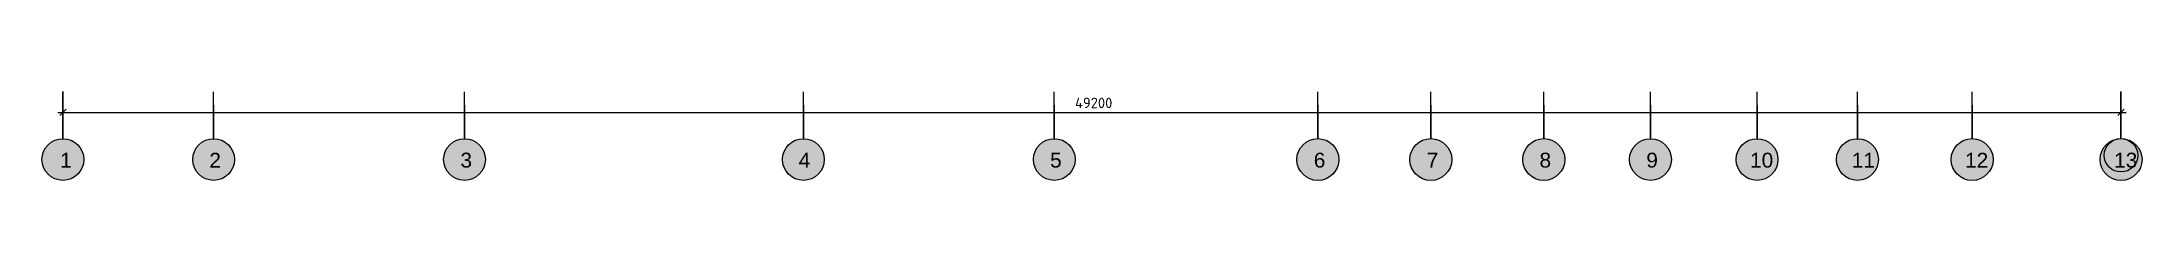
# Model space of a CAD drawing. Header units: millimetres. Extents: x -84737 to 172119, y -43083 to 59399.
# Drawn here: x 93802 to 144007, y 28726 to 30859 of the extents above; entities that cross this region are included whole.
import ezdxf

# ---------------------------------------------------------------- set-up
doc = ezdxf.new("R2010")
doc.units = ezdxf.units.MM
doc.layers.add('PDF _Геометрия', color=7, linetype='Continuous')
doc.layers.add('PDF _Текст', color=7, linetype='Continuous')
doc.layers.add('PDF _Сплошная заливка', color=7, linetype='Continuous', true_color=0xffffff)
doc.styles.add('PDF GOSTCommon', font='arial.ttf')
doc.styles.add('PDF ISOCPEUR', font='isocpeur.ttf')

msp = doc.modelspace()

# ---------------------------------------------------------------- texts
at = {"layer": 'PDF _Текст', "attachment_point": 4}
for s, insert, char_height, style in [('49200', (118499, 30586), 251.8, 'PDF ISOCPEUR'), ('1', (94235, 29211), 357, 'PDF GOSTCommon'), ('2', (97803, 29211), 357, 'PDF GOSTCommon'), ('3', (103806, 29211), 357, 'PDF GOSTCommon'), ('4', (111891, 29211), 357, 'PDF GOSTCommon'), ('5', (117903, 29211), 357, 'PDF GOSTCommon'), ('6', (124206, 29211), 357, 'PDF GOSTCommon'), ('7', (126907, 29211), 357, 'PDF GOSTCommon'), ('8', (129603, 29211), 357, 'PDF GOSTCommon'), ('9', (132156, 29211), 357, 'PDF GOSTCommon'), ('10', (134636, 29211), 356.7, 'PDF GOSTCommon'), ('11', (137066, 29211), 356.7, 'PDF GOSTCommon'), ('12', (139776, 29211), 356.7, 'PDF GOSTCommon'), ('13', (143340, 29211), 356.7, 'PDF GOSTCommon')]:
    msp.add_mtext(s, dxfattribs=dict(at, insert=insert, char_height=char_height, style=style))

# ---------------------------------------------------------------- hatches: boundary and pattern name
at = {"layer": 'PDF _Сплошная заливка', "transparency": 33554559}
for points in [[(94404, 29721), (94336, 29729), (94272, 29729), (94238, 29725), (94209, 29721), (94175, 29716), (94158, 29708), (94145, 29704), (94137, 29699), (94124, 29695), (94107, 29687), (94095, 29683), (94086, 29678), (94073, 29674), (94065, 29670), (94052, 29666), (94039, 29653), (94031, 29649), (94018, 29636), (94010, 29632), (93997, 29619), (93989, 29615), (93976, 29602), (93968, 29598), (93959, 29589), (93951, 29585), (93946, 29577), (93938, 29568), (93934, 29560), (93921, 29547), (93917, 29539), (93904, 29526), (93900, 29517), (93887, 29505), (93883, 29496), (93870, 29484), (93866, 29471), (93862, 29462), (93857, 29450), (93853, 29441), (93849, 29429), (93841, 29412), (93836, 29399), (93832, 29390), (93828, 29378), (93819, 29361), (93815, 29327), (93811, 29297), (93807, 29263), (93802, 29234), (93807, 29230), (93807, 29200), (93811, 29200), (93811, 29166), (93815, 29166), (93815, 29132), (93819, 29132), (93819, 29098), (93824, 29098), (93824, 29090), (93828, 29090), (93828, 29081), (93832, 29081), (93832, 29069), (93836, 29069), (93836, 29060), (93841, 29060), (93841, 29048), (93845, 29048), (93845, 29039), (93849, 29039), (93849, 29031), (93853, 29031), (93853, 29018), (93857, 29018), (93857, 29009), (93862, 29009), (93862, 28997), (93866, 28997), (93866, 28988), (93870, 28988), (93870, 28976), (93874, 28976), (93887, 28963), (93887, 28954), (93891, 28954), (93904, 28942), (93904, 28933), (93908, 28933), (93921, 28921), (93921, 28912), (93925, 28912), (93938, 28899), (93938, 28891), (93942, 28891), (93951, 28882), (93951, 28874), (93959, 28874), (93968, 28866), (93976, 28861), (93989, 28849), (93997, 28844), (94010, 28832), (94018, 28827), (94031, 28815), (94039, 28810), (94052, 28798), (94065, 28794), (94073, 28789), (94086, 28785), (94095, 28781), (94107, 28777), (94124, 28768), (94137, 28764), (94145, 28760), (94158, 28755), (94175, 28747), (94209, 28743), (94238, 28739), (94272, 28734), (94336, 28730), (94336, 28734), (94404, 28743), (94433, 28747), (94446, 28751), (94463, 28760), (94475, 28764), (94492, 28772), (94505, 28777), (94522, 28785), (94535, 28789), (94560, 28802), (94569, 28810), (94577, 28815), (94586, 28823), (94594, 28827), (94602, 28836), (94611, 28840), (94619, 28849), (94628, 28853), (94636, 28861), (94645, 28866), (94666, 28887), (94670, 28895), (94679, 28904), (94683, 28912), (94691, 28921), (94696, 28929), (94704, 28937), (94708, 28946), (94717, 28954), (94721, 28963), (94729, 28971), (94742, 28997), (94746, 29009), (94751, 29018), (94755, 29031), (94763, 29048), (94768, 29060), (94772, 29069), (94776, 29081), (94780, 29090), (94784, 29103), (94789, 29132), (94797, 29200), (94801, 29263), (94797, 29263), (94797, 29293), (94793, 29293), (94793, 29327), (94789, 29327), (94789, 29357), (94784, 29357), (94784, 29369), (94780, 29369), (94780, 29378), (94776, 29378), (94776, 29390), (94772, 29390), (94772, 29399), (94768, 29399), (94768, 29412), (94763, 29412), (94763, 29420), (94759, 29420), (94759, 29429), (94755, 29429), (94755, 29441), (94751, 29441), (94751, 29450), (94746, 29450), (94746, 29462), (94742, 29462), (94742, 29471), (94738, 29471), (94738, 29479), (94734, 29479), (94734, 29488), (94725, 29496), (94721, 29496), (94721, 29505), (94713, 29513), (94708, 29513), (94708, 29522), (94700, 29530), (94696, 29530), (94696, 29539), (94687, 29547), (94683, 29547), (94683, 29556), (94674, 29564), (94670, 29564), (94670, 29572), (94645, 29598), (94636, 29602), (94628, 29611), (94619, 29615), (94611, 29623), (94602, 29627), (94594, 29636), (94586, 29640), (94577, 29649), (94569, 29653), (94560, 29661), (94535, 29674), (94522, 29678), (94505, 29687), (94492, 29691), (94475, 29699), (94463, 29704), (94446, 29712), (94433, 29716)], [(94408, 29716), (94332, 29729), (94277, 29729), (94200, 29716), (94192, 29712), (94179, 29708), (94171, 29704), (94158, 29699), (94150, 29695), (94137, 29691), (94128, 29687), (94103, 29678), (94095, 29670), (94086, 29666), (94078, 29657), (94069, 29653), (94061, 29644), (94052, 29640), (94044, 29632), (94035, 29627), (94027, 29619), (94018, 29615), (94014, 29606), (94006, 29598), (94001, 29589), (93993, 29581), (93989, 29572), (93980, 29564), (93976, 29556), (93968, 29547), (93963, 29539), (93955, 29530), (93951, 29517), (93946, 29509), (93942, 29496), (93938, 29488), (93934, 29475), (93929, 29467), (93925, 29454), (93917, 29437), (93912, 29399), (93904, 29331), (93908, 29327), (93908, 29293), (93912, 29293), (93912, 29259), (93917, 29259), (93917, 29225), (93921, 29225), (93921, 29217), (93925, 29217), (93925, 29204), (93929, 29204), (93929, 29196), (93934, 29196), (93934, 29183), (93938, 29183), (93938, 29175), (93942, 29175), (93942, 29162), (93946, 29162), (93946, 29153), (93951, 29153), (93951, 29141), (93955, 29141), (93955, 29128), (93959, 29128), (93968, 29120), (93968, 29111), (93972, 29111), (93980, 29103), (93980, 29094), (93984, 29094), (93993, 29086), (93993, 29077), (93997, 29077), (94006, 29069), (94006, 29060), (94010, 29060), (94018, 29052), (94018, 29043), (94027, 29043), (94035, 29035), (94044, 29031), (94052, 29022), (94061, 29018), (94069, 29009), (94078, 29005), (94086, 28997), (94095, 28993), (94103, 28984), (94128, 28976), (94137, 28971), (94150, 28967), (94158, 28963), (94171, 28959), (94179, 28954), (94192, 28950), (94200, 28946), (94268, 28937), (94340, 28933), (94340, 28937), (94408, 28946), (94420, 28950), (94429, 28954), (94442, 28959), (94450, 28963), (94463, 28967), (94471, 28971), (94484, 28976), (94509, 28988), (94518, 28997), (94526, 29001), (94535, 29009), (94543, 29014), (94552, 29022), (94560, 29026), (94569, 29035), (94577, 29039), (94594, 29056), (94598, 29064), (94607, 29073), (94611, 29081), (94619, 29090), (94624, 29098), (94632, 29107), (94636, 29115), (94645, 29124), (94653, 29141), (94658, 29153), (94662, 29162), (94666, 29175), (94670, 29183), (94674, 29196), (94679, 29204), (94687, 29230), (94700, 29306), (94704, 29357), (94700, 29357), (94700, 29382), (94696, 29382), (94696, 29407), (94691, 29407), (94691, 29433), (94687, 29433), (94687, 29445), (94683, 29445), (94683, 29454), (94679, 29454), (94679, 29467), (94674, 29467), (94674, 29475), (94670, 29475), (94670, 29488), (94666, 29488), (94666, 29496), (94662, 29496), (94662, 29509), (94658, 29509), (94658, 29517), (94653, 29517), (94653, 29526), (94649, 29526), (94649, 29534), (94641, 29543), (94636, 29543), (94636, 29551), (94628, 29560), (94624, 29560), (94624, 29568), (94615, 29577), (94611, 29577), (94611, 29585), (94602, 29594), (94598, 29594), (94598, 29602), (94577, 29623), (94569, 29627), (94560, 29636), (94552, 29640), (94543, 29649), (94535, 29653), (94526, 29661), (94518, 29666), (94509, 29674), (94484, 29687), (94471, 29691), (94463, 29695), (94450, 29699), (94442, 29704), (94429, 29708), (94420, 29712)], [(97968, 29725), (97938, 29729), (97875, 29729), (97773, 29716), (97756, 29708), (97743, 29704), (97726, 29695), (97714, 29691), (97697, 29683), (97684, 29678), (97667, 29670), (97655, 29666), (97642, 29653), (97633, 29649), (97625, 29640), (97616, 29636), (97608, 29627), (97599, 29623), (97591, 29615), (97583, 29611), (97574, 29602), (97566, 29598), (97557, 29589), (97549, 29585), (97544, 29577), (97536, 29568), (97532, 29560), (97519, 29547), (97515, 29539), (97502, 29526), (97498, 29517), (97485, 29505), (97481, 29496), (97468, 29484), (97460, 29458), (97456, 29450), (97447, 29424), (97443, 29416), (97434, 29390), (97430, 29382), (97426, 29369), (97422, 29361), (97417, 29327), (97413, 29297), (97409, 29263), (97405, 29234), (97409, 29230), (97409, 29200), (97413, 29200), (97413, 29166), (97417, 29166), (97417, 29132), (97422, 29132), (97422, 29098), (97426, 29098), (97426, 29090), (97430, 29090), (97430, 29077), (97434, 29077), (97434, 29069), (97439, 29069), (97439, 29056), (97443, 29056), (97443, 29043), (97447, 29043), (97447, 29035), (97451, 29035), (97451, 29022), (97456, 29022), (97456, 29009), (97460, 29009), (97460, 29001), (97464, 29001), (97464, 28988), (97468, 28988), (97468, 28976), (97472, 28976), (97485, 28963), (97485, 28954), (97489, 28954), (97502, 28942), (97502, 28933), (97506, 28933), (97519, 28921), (97519, 28912), (97523, 28912), (97536, 28899), (97536, 28891), (97540, 28891), (97549, 28882), (97549, 28874), (97557, 28874), (97566, 28866), (97574, 28861), (97583, 28853), (97591, 28849), (97599, 28840), (97608, 28836), (97616, 28827), (97625, 28823), (97633, 28815), (97642, 28810), (97655, 28798), (97667, 28794), (97684, 28785), (97697, 28781), (97714, 28772), (97726, 28768), (97743, 28760), (97756, 28755), (97773, 28747), (97875, 28734), (97938, 28730), (97938, 28734), (97968, 28739), (98002, 28743), (98031, 28747), (98044, 28751), (98052, 28755), (98065, 28760), (98074, 28764), (98086, 28768), (98103, 28777), (98116, 28781), (98124, 28785), (98137, 28789), (98162, 28802), (98171, 28810), (98179, 28815), (98192, 28827), (98201, 28832), (98213, 28844), (98222, 28849), (98234, 28861), (98243, 28866), (98268, 28891), (98273, 28899), (98285, 28912), (98289, 28921), (98302, 28933), (98306, 28942), (98319, 28954), (98323, 28963), (98332, 28971), (98344, 28997), (98349, 29009), (98353, 29018), (98357, 29031), (98366, 29048), (98370, 29060), (98374, 29069), (98378, 29081), (98383, 29090), (98387, 29103), (98391, 29132), (98400, 29200), (98404, 29263), (98400, 29263), (98400, 29293), (98395, 29293), (98395, 29327), (98391, 29327), (98391, 29357), (98387, 29357), (98387, 29369), (98383, 29369), (98383, 29378), (98378, 29378), (98378, 29390), (98374, 29390), (98374, 29399), (98370, 29399), (98370, 29412), (98366, 29412), (98366, 29420), (98361, 29420), (98361, 29429), (98357, 29429), (98357, 29441), (98353, 29441), (98353, 29450), (98349, 29450), (98349, 29462), (98344, 29462), (98344, 29471), (98340, 29471), (98340, 29479), (98336, 29479), (98336, 29488), (98328, 29496), (98323, 29496), (98323, 29505), (98311, 29517), (98306, 29517), (98306, 29526), (98294, 29539), (98289, 29539), (98289, 29547), (98277, 29560), (98273, 29560), (98273, 29568), (98243, 29598), (98234, 29602), (98222, 29615), (98213, 29619), (98201, 29632), (98192, 29636), (98179, 29649), (98171, 29653), (98162, 29661), (98137, 29674), (98124, 29678), (98116, 29683), (98103, 29687), (98086, 29695), (98074, 29699), (98065, 29704), (98052, 29708), (98044, 29712), (98031, 29716), (98002, 29721)], [(98006, 29716), (97930, 29729), (97879, 29729), (97828, 29721), (97798, 29716), (97790, 29712), (97777, 29708), (97769, 29704), (97756, 29699), (97748, 29695), (97735, 29691), (97726, 29687), (97701, 29678), (97688, 29666), (97680, 29661), (97667, 29649), (97659, 29644), (97646, 29632), (97638, 29627), (97629, 29619), (97621, 29615), (97616, 29606), (97608, 29598), (97604, 29589), (97595, 29581), (97591, 29572), (97583, 29564), (97578, 29556), (97570, 29547), (97566, 29539), (97557, 29530), (97553, 29517), (97536, 29484), (97532, 29471), (97515, 29437), (97511, 29399), (97502, 29331), (97506, 29327), (97506, 29293), (97511, 29293), (97511, 29259), (97515, 29259), (97515, 29225), (97519, 29225), (97519, 29217), (97523, 29217), (97523, 29208), (97528, 29208), (97528, 29200), (97532, 29200), (97532, 29187), (97536, 29187), (97536, 29179), (97540, 29179), (97540, 29170), (97544, 29170), (97544, 29158), (97549, 29158), (97549, 29149), (97553, 29149), (97553, 29141), (97557, 29141), (97557, 29128), (97561, 29128), (97570, 29120), (97570, 29111), (97574, 29111), (97583, 29103), (97583, 29094), (97587, 29094), (97595, 29086), (97595, 29077), (97599, 29077), (97608, 29069), (97608, 29060), (97612, 29060), (97621, 29052), (97621, 29043), (97629, 29043), (97638, 29035), (97646, 29031), (97659, 29018), (97667, 29014), (97680, 29001), (97688, 28997), (97701, 28984), (97726, 28976), (97735, 28971), (97748, 28967), (97756, 28963), (97769, 28959), (97777, 28954), (97790, 28950), (97798, 28946), (97837, 28942), (97870, 28937), (97938, 28933), (97938, 28937), (98006, 28946), (98031, 28954), (98040, 28959), (98052, 28963), (98061, 28967), (98074, 28971), (98082, 28976), (98095, 28980), (98112, 28988), (98120, 28997), (98129, 29001), (98141, 29014), (98150, 29018), (98162, 29031), (98171, 29035), (98192, 29056), (98196, 29064), (98205, 29073), (98209, 29081), (98218, 29090), (98222, 29098), (98230, 29107), (98234, 29115), (98243, 29124), (98260, 29158), (98264, 29170), (98273, 29187), (98277, 29200), (98285, 29217), (98289, 29230), (98298, 29297), (98302, 29365), (98298, 29365), (98298, 29399), (98294, 29399), (98294, 29433), (98289, 29433), (98289, 29445), (98285, 29445), (98285, 29454), (98281, 29454), (98281, 29462), (98277, 29462), (98277, 29471), (98273, 29471), (98273, 29479), (98268, 29479), (98268, 29492), (98264, 29492), (98264, 29500), (98260, 29500), (98260, 29509), (98256, 29509), (98256, 29517), (98251, 29517), (98251, 29526), (98247, 29526), (98247, 29534), (98239, 29543), (98234, 29543), (98234, 29551), (98226, 29560), (98222, 29560), (98222, 29568), (98213, 29577), (98209, 29577), (98209, 29585), (98201, 29594), (98196, 29594), (98196, 29602), (98171, 29627), (98162, 29632), (98150, 29644), (98141, 29649), (98129, 29661), (98120, 29666), (98112, 29674), (98095, 29683), (98082, 29687), (98074, 29691), (98061, 29695), (98052, 29699), (98040, 29704), (98031, 29708)], [(104004, 29721), (103936, 29729), (103873, 29729), (103839, 29725), (103809, 29721), (103776, 29716), (103759, 29708), (103746, 29704), (103737, 29699), (103725, 29695), (103708, 29687), (103695, 29683), (103687, 29678), (103674, 29674), (103665, 29670), (103653, 29666), (103640, 29653), (103632, 29649), (103619, 29636), (103610, 29632), (103598, 29619), (103589, 29615), (103577, 29602), (103568, 29598), (103560, 29589), (103551, 29585), (103547, 29577), (103538, 29568), (103534, 29560), (103522, 29547), (103517, 29539), (103505, 29526), (103500, 29517), (103488, 29505), (103483, 29496), (103471, 29484), (103466, 29471), (103462, 29462), (103458, 29450), (103454, 29441), (103450, 29429), (103441, 29412), (103437, 29399), (103433, 29390), (103428, 29378), (103420, 29361), (103416, 29327), (103411, 29297), (103407, 29263), (103403, 29234), (103407, 29230), (103407, 29200), (103411, 29200), (103411, 29166), (103416, 29166), (103416, 29132), (103420, 29132), (103420, 29098), (103424, 29098), (103424, 29090), (103428, 29090), (103428, 29081), (103433, 29081), (103433, 29069), (103437, 29069), (103437, 29060), (103441, 29060), (103441, 29048), (103445, 29048), (103445, 29039), (103450, 29039), (103450, 29031), (103454, 29031), (103454, 29018), (103458, 29018), (103458, 29009), (103462, 29009), (103462, 28997), (103466, 28997), (103466, 28988), (103471, 28988), (103471, 28976), (103475, 28976), (103488, 28963), (103488, 28954), (103492, 28954), (103505, 28942), (103505, 28933), (103509, 28933), (103522, 28921), (103522, 28912), (103526, 28912), (103538, 28899), (103538, 28891), (103543, 28891), (103551, 28882), (103551, 28874), (103560, 28874), (103568, 28866), (103577, 28861), (103589, 28849), (103598, 28844), (103610, 28832), (103619, 28827), (103632, 28815), (103640, 28810), (103653, 28798), (103665, 28794), (103674, 28789), (103687, 28785), (103695, 28781), (103708, 28777), (103725, 28768), (103737, 28764), (103746, 28760), (103759, 28755), (103776, 28747), (103809, 28743), (103839, 28739), (103873, 28734), (103936, 28730), (103936, 28734), (104004, 28743), (104034, 28747), (104046, 28751), (104063, 28760), (104076, 28764), (104093, 28772), (104106, 28777), (104123, 28785), (104135, 28789), (104161, 28802), (104169, 28810), (104178, 28815), (104186, 28823), (104195, 28827), (104203, 28836), (104212, 28840), (104220, 28849), (104228, 28853), (104237, 28861), (104245, 28866), (104267, 28887), (104271, 28895), (104279, 28904), (104283, 28912), (104292, 28921), (104296, 28929), (104305, 28937), (104309, 28946), (104317, 28954), (104322, 28963), (104330, 28971), (104343, 28997), (104347, 29009), (104351, 29018), (104355, 29031), (104364, 29048), (104368, 29060), (104372, 29069), (104377, 29081), (104381, 29090), (104385, 29103), (104389, 29132), (104398, 29200), (104402, 29263), (104398, 29263), (104398, 29293), (104394, 29293), (104394, 29327), (104389, 29327), (104389, 29357), (104385, 29357), (104385, 29369), (104381, 29369), (104381, 29378), (104377, 29378), (104377, 29390), (104372, 29390), (104372, 29399), (104368, 29399), (104368, 29412), (104364, 29412), (104364, 29420), (104360, 29420), (104360, 29429), (104355, 29429), (104355, 29441), (104351, 29441), (104351, 29450), (104347, 29450), (104347, 29462), (104343, 29462), (104343, 29471), (104339, 29471), (104339, 29479), (104334, 29479), (104334, 29488), (104326, 29496), (104322, 29496), (104322, 29505), (104313, 29513), (104309, 29513), (104309, 29522), (104300, 29530), (104296, 29530), (104296, 29539), (104288, 29547), (104283, 29547), (104283, 29556), (104275, 29564), (104271, 29564), (104271, 29572), (104245, 29598), (104237, 29602), (104228, 29611), (104220, 29615), (104212, 29623), (104203, 29627), (104195, 29636), (104186, 29640), (104178, 29649), (104169, 29653), (104161, 29661), (104135, 29674), (104123, 29678), (104106, 29687), (104093, 29691), (104076, 29699), (104063, 29704), (104046, 29712), (104034, 29716)], [(112068, 29725), (112038, 29729), (111975, 29729), (111873, 29716), (111856, 29708), (111844, 29704), (111827, 29695), (111814, 29691), (111797, 29683), (111784, 29678), (111768, 29670), (111755, 29666), (111742, 29653), (111734, 29649), (111725, 29640), (111717, 29636), (111708, 29627), (111700, 29623), (111691, 29615), (111683, 29611), (111674, 29602), (111666, 29598), (111657, 29589), (111649, 29585), (111645, 29577), (111636, 29568), (111632, 29560), (111619, 29547), (111615, 29539), (111602, 29526), (111598, 29517), (111585, 29505), (111581, 29496), (111569, 29484), (111560, 29458), (111556, 29450), (111547, 29424), (111543, 29416), (111535, 29390), (111530, 29382), (111526, 29369), (111522, 29361), (111518, 29327), (111514, 29297), (111509, 29263), (111505, 29234), (111509, 29230), (111509, 29200), (111514, 29200), (111514, 29166), (111518, 29166), (111518, 29132), (111522, 29132), (111522, 29098), (111526, 29098), (111526, 29090), (111530, 29090), (111530, 29077), (111535, 29077), (111535, 29069), (111539, 29069), (111539, 29056), (111543, 29056), (111543, 29043), (111547, 29043), (111547, 29035), (111552, 29035), (111552, 29022), (111556, 29022), (111556, 29009), (111560, 29009), (111560, 29001), (111564, 29001), (111564, 28988), (111569, 28988), (111569, 28976), (111573, 28976), (111585, 28963), (111585, 28954), (111590, 28954), (111602, 28942), (111602, 28933), (111607, 28933), (111619, 28921), (111619, 28912), (111624, 28912), (111636, 28899), (111636, 28891), (111641, 28891), (111649, 28882), (111649, 28874), (111657, 28874), (111666, 28866), (111674, 28861), (111683, 28853), (111691, 28849), (111700, 28840), (111708, 28836), (111717, 28827), (111725, 28823), (111734, 28815), (111742, 28810), (111755, 28798), (111768, 28794), (111784, 28785), (111797, 28781), (111814, 28772), (111827, 28768), (111844, 28760), (111856, 28755), (111873, 28747), (111975, 28734), (112038, 28730), (112038, 28734), (112068, 28739), (112102, 28743), (112132, 28747), (112144, 28751), (112153, 28755), (112165, 28760), (112174, 28764), (112187, 28768), (112204, 28777), (112216, 28781), (112225, 28785), (112237, 28789), (112263, 28802), (112271, 28810), (112280, 28815), (112292, 28827), (112301, 28832), (112314, 28844), (112322, 28849), (112335, 28861), (112343, 28866), (112369, 28891), (112373, 28899), (112386, 28912), (112390, 28921), (112402, 28933), (112407, 28942), (112419, 28954), (112424, 28963), (112432, 28971), (112445, 28997), (112449, 29009), (112453, 29018), (112458, 29031), (112466, 29048), (112470, 29060), (112474, 29069), (112479, 29081), (112483, 29090), (112487, 29103), (112491, 29132), (112500, 29200), (112504, 29263), (112500, 29263), (112500, 29293), (112496, 29293), (112496, 29327), (112491, 29327), (112491, 29357), (112487, 29357), (112487, 29369), (112483, 29369), (112483, 29378), (112479, 29378), (112479, 29390), (112474, 29390), (112474, 29399), (112470, 29399), (112470, 29412), (112466, 29412), (112466, 29420), (112462, 29420), (112462, 29429), (112458, 29429), (112458, 29441), (112453, 29441), (112453, 29450), (112449, 29450), (112449, 29462), (112445, 29462), (112445, 29471), (112441, 29471), (112441, 29479), (112436, 29479), (112436, 29488), (112428, 29496), (112424, 29496), (112424, 29505), (112411, 29517), (112407, 29517), (112407, 29526), (112394, 29539), (112390, 29539), (112390, 29547), (112377, 29560), (112373, 29560), (112373, 29568), (112343, 29598), (112335, 29602), (112322, 29615), (112314, 29619), (112301, 29632), (112292, 29636), (112280, 29649), (112271, 29653), (112263, 29661), (112237, 29674), (112225, 29678), (112216, 29683), (112204, 29687), (112187, 29695), (112174, 29699), (112165, 29704), (112153, 29708), (112144, 29712), (112132, 29716), (112102, 29721)], [(112106, 29716), (112030, 29729), (111979, 29729), (111928, 29721), (111899, 29716), (111890, 29712), (111878, 29708), (111869, 29704), (111856, 29699), (111848, 29695), (111835, 29691), (111827, 29687), (111801, 29678), (111789, 29666), (111780, 29661), (111768, 29649), (111759, 29644), (111746, 29632), (111738, 29627), (111729, 29619), (111721, 29615), (111717, 29606), (111708, 29598), (111704, 29589), (111696, 29581), (111691, 29572), (111683, 29564), (111679, 29556), (111670, 29547), (111666, 29539), (111657, 29530), (111653, 29517), (111636, 29484), (111632, 29471), (111615, 29437), (111611, 29399), (111602, 29331), (111607, 29327), (111607, 29293), (111611, 29293), (111611, 29259), (111615, 29259), (111615, 29225), (111619, 29225), (111619, 29217), (111624, 29217), (111624, 29208), (111628, 29208), (111628, 29200), (111632, 29200), (111632, 29187), (111636, 29187), (111636, 29179), (111641, 29179), (111641, 29170), (111645, 29170), (111645, 29158), (111649, 29158), (111649, 29149), (111653, 29149), (111653, 29141), (111657, 29141), (111657, 29128), (111662, 29128), (111670, 29120), (111670, 29111), (111674, 29111), (111683, 29103), (111683, 29094), (111687, 29094), (111696, 29086), (111696, 29077), (111700, 29077), (111708, 29069), (111708, 29060), (111712, 29060), (111721, 29052), (111721, 29043), (111729, 29043), (111738, 29035), (111746, 29031), (111759, 29018), (111768, 29014), (111780, 29001), (111789, 28997), (111801, 28984), (111827, 28976), (111835, 28971), (111848, 28967), (111856, 28963), (111869, 28959), (111878, 28954), (111890, 28950), (111899, 28946), (111937, 28942), (111971, 28937), (112038, 28933), (112038, 28937), (112106, 28946), (112132, 28954), (112140, 28959), (112153, 28963), (112161, 28967), (112174, 28971), (112182, 28976), (112195, 28980), (112212, 28988), (112220, 28997), (112229, 29001), (112237, 29009), (112246, 29014), (112254, 29022), (112263, 29026), (112271, 29035), (112280, 29039), (112297, 29056), (112301, 29064), (112309, 29073), (112314, 29081), (112322, 29090), (112326, 29098), (112335, 29107), (112339, 29115), (112347, 29124), (112356, 29141), (112360, 29153), (112364, 29162), (112369, 29175), (112373, 29183), (112377, 29196), (112381, 29204), (112390, 29230), (112398, 29297), (112402, 29365), (112398, 29365), (112398, 29399), (112394, 29399), (112394, 29433), (112390, 29433), (112390, 29445), (112386, 29445), (112386, 29454), (112381, 29454), (112381, 29467), (112377, 29467), (112377, 29475), (112373, 29475), (112373, 29488), (112369, 29488), (112369, 29496), (112364, 29496), (112364, 29509), (112360, 29509), (112360, 29517), (112356, 29517), (112356, 29526), (112352, 29526), (112352, 29534), (112343, 29543), (112339, 29543), (112339, 29551), (112331, 29560), (112326, 29560), (112326, 29568), (112318, 29577), (112314, 29577), (112314, 29585), (112305, 29594), (112301, 29594), (112301, 29602), (112280, 29623), (112271, 29627), (112263, 29636), (112254, 29640), (112246, 29649), (112237, 29653), (112229, 29661), (112220, 29666), (112212, 29674), (112195, 29683), (112182, 29687), (112174, 29691), (112161, 29695), (112153, 29699), (112140, 29704), (112132, 29708)], [(118104, 29721), (118037, 29729), (117973, 29729), (117939, 29725), (117910, 29721), (117876, 29716), (117859, 29708), (117846, 29704), (117838, 29699), (117825, 29695), (117808, 29687), (117795, 29683), (117787, 29678), (117774, 29674), (117766, 29670), (117753, 29666), (117740, 29653), (117732, 29649), (117719, 29636), (117711, 29632), (117698, 29619), (117690, 29615), (117677, 29602), (117668, 29598), (117660, 29589), (117651, 29585), (117647, 29577), (117639, 29568), (117635, 29560), (117622, 29547), (117618, 29539), (117605, 29526), (117601, 29517), (117588, 29505), (117584, 29496), (117571, 29484), (117567, 29471), (117563, 29462), (117558, 29450), (117554, 29441), (117550, 29429), (117541, 29412), (117537, 29399), (117533, 29390), (117529, 29378), (117520, 29361), (117516, 29327), (117512, 29297), (117508, 29263), (117503, 29234), (117508, 29230), (117508, 29200), (117512, 29200), (117512, 29166), (117516, 29166), (117516, 29132), (117520, 29132), (117520, 29098), (117524, 29098), (117524, 29090), (117529, 29090), (117529, 29081), (117533, 29081), (117533, 29069), (117537, 29069), (117537, 29060), (117541, 29060), (117541, 29048), (117546, 29048), (117546, 29039), (117550, 29039), (117550, 29031), (117554, 29031), (117554, 29018), (117558, 29018), (117558, 29009), (117563, 29009), (117563, 28997), (117567, 28997), (117567, 28988), (117571, 28988), (117571, 28976), (117575, 28976), (117588, 28963), (117588, 28954), (117592, 28954), (117605, 28942), (117605, 28933), (117609, 28933), (117622, 28921), (117622, 28912), (117626, 28912), (117639, 28899), (117639, 28891), (117643, 28891), (117651, 28882), (117651, 28874), (117660, 28874), (117668, 28866), (117677, 28861), (117690, 28849), (117698, 28844), (117711, 28832), (117719, 28827), (117732, 28815), (117740, 28810), (117753, 28798), (117766, 28794), (117774, 28789), (117787, 28785), (117795, 28781), (117808, 28777), (117825, 28768), (117838, 28764), (117846, 28760), (117859, 28755), (117876, 28747), (117910, 28743), (117939, 28739), (117973, 28734), (118037, 28730), (118037, 28734), (118104, 28743), (118134, 28747), (118147, 28751), (118164, 28760), (118176, 28764), (118193, 28772), (118206, 28777), (118223, 28785), (118236, 28789), (118261, 28802), (118269, 28810), (118278, 28815), (118286, 28823), (118295, 28827), (118303, 28836), (118312, 28840), (118320, 28849), (118329, 28853), (118337, 28861), (118346, 28866), (118367, 28887), (118371, 28895), (118380, 28904), (118384, 28912), (118392, 28921), (118396, 28929), (118405, 28937), (118409, 28946), (118418, 28954), (118422, 28963), (118430, 28971), (118443, 28997), (118447, 29009), (118452, 29018), (118456, 29031), (118464, 29048), (118468, 29060), (118473, 29069), (118477, 29081), (118481, 29090), (118485, 29103), (118490, 29132), (118498, 29200), (118502, 29263), (118498, 29263), (118498, 29293), (118494, 29293), (118494, 29327), (118490, 29327), (118490, 29357), (118485, 29357), (118485, 29369), (118481, 29369), (118481, 29378), (118477, 29378), (118477, 29390), (118473, 29390), (118473, 29399), (118468, 29399), (118468, 29412), (118464, 29412), (118464, 29420), (118460, 29420), (118460, 29429), (118456, 29429), (118456, 29441), (118452, 29441), (118452, 29450), (118447, 29450), (118447, 29462), (118443, 29462), (118443, 29471), (118439, 29471), (118439, 29479), (118435, 29479), (118435, 29488), (118426, 29496), (118422, 29496), (118422, 29505), (118413, 29513), (118409, 29513), (118409, 29522), (118401, 29530), (118396, 29530), (118396, 29539), (118388, 29547), (118384, 29547), (118384, 29556), (118375, 29564), (118371, 29564), (118371, 29572), (118346, 29598), (118337, 29602), (118329, 29611), (118320, 29615), (118312, 29623), (118303, 29627), (118295, 29636), (118286, 29640), (118278, 29649), (118269, 29653), (118261, 29661), (118236, 29674), (118223, 29678), (118206, 29687), (118193, 29691), (118176, 29699), (118164, 29704), (118147, 29712), (118134, 29716)], [(118109, 29716), (118032, 29729), (117977, 29729), (117901, 29716), (117893, 29712), (117880, 29708), (117872, 29704), (117859, 29699), (117850, 29695), (117838, 29691), (117829, 29687), (117804, 29678), (117795, 29670), (117787, 29666), (117778, 29657), (117770, 29653), (117762, 29644), (117753, 29640), (117745, 29632), (117736, 29627), (117728, 29619), (117719, 29615), (117715, 29606), (117706, 29598), (117702, 29589), (117694, 29581), (117690, 29572), (117681, 29564), (117677, 29556), (117668, 29547), (117664, 29539), (117656, 29530), (117651, 29517), (117647, 29509), (117643, 29496), (117639, 29488), (117635, 29475), (117630, 29467), (117626, 29454), (117618, 29437), (117613, 29399), (117605, 29331), (117609, 29327), (117609, 29293), (117613, 29293), (117613, 29259), (117618, 29259), (117618, 29225), (117622, 29225), (117622, 29217), (117626, 29217), (117626, 29204), (117630, 29204), (117630, 29196), (117635, 29196), (117635, 29183), (117639, 29183), (117639, 29175), (117643, 29175), (117643, 29162), (117647, 29162), (117647, 29153), (117651, 29153), (117651, 29141), (117656, 29141), (117656, 29128), (117660, 29128), (117668, 29120), (117668, 29111), (117673, 29111), (117681, 29103), (117681, 29094), (117685, 29094), (117694, 29086), (117694, 29077), (117698, 29077), (117706, 29069), (117706, 29060), (117711, 29060), (117719, 29052), (117719, 29043), (117728, 29043), (117736, 29035), (117745, 29031), (117753, 29022), (117762, 29018), (117770, 29009), (117778, 29005), (117787, 28997), (117795, 28993), (117804, 28984), (117829, 28976), (117838, 28971), (117850, 28967), (117859, 28963), (117872, 28959), (117880, 28954), (117893, 28950), (117901, 28946), (117969, 28937), (118041, 28933), (118041, 28937), (118109, 28946), (118121, 28950), (118130, 28954), (118142, 28959), (118151, 28963), (118164, 28967), (118172, 28971), (118185, 28976), (118210, 28988), (118219, 28997), (118227, 29001), (118236, 29009), (118244, 29014), (118253, 29022), (118261, 29026), (118269, 29035), (118278, 29039), (118295, 29056), (118299, 29064), (118308, 29073), (118312, 29081), (118320, 29090), (118325, 29098), (118333, 29107), (118337, 29115), (118346, 29124), (118354, 29141), (118358, 29153), (118363, 29162), (118367, 29175), (118371, 29183), (118375, 29196), (118380, 29204), (118388, 29230), (118401, 29306), (118405, 29357), (118401, 29357), (118401, 29382), (118396, 29382), (118396, 29407), (118392, 29407), (118392, 29433), (118388, 29433), (118388, 29445), (118384, 29445), (118384, 29454), (118380, 29454), (118380, 29467), (118375, 29467), (118375, 29475), (118371, 29475), (118371, 29488), (118367, 29488), (118367, 29496), (118363, 29496), (118363, 29509), (118358, 29509), (118358, 29517), (118354, 29517), (118354, 29526), (118350, 29526), (118350, 29534), (118341, 29543), (118337, 29543), (118337, 29551), (118329, 29560), (118325, 29560), (118325, 29568), (118316, 29577), (118312, 29577), (118312, 29585), (118303, 29594), (118299, 29594), (118299, 29602), (118278, 29623), (118269, 29627), (118261, 29636), (118253, 29640), (118244, 29649), (118236, 29653), (118227, 29661), (118219, 29666), (118210, 29674), (118185, 29687), (118172, 29691), (118164, 29695), (118151, 29699), (118142, 29704), (118130, 29708), (118121, 29712)], [(124369, 29725), (124340, 29729), (124276, 29729), (124175, 29716), (124158, 29708), (124145, 29704), (124137, 29699), (124124, 29695), (124107, 29687), (124094, 29683), (124086, 29678), (124073, 29674), (124065, 29670), (124052, 29666), (124039, 29653), (124031, 29649), (124018, 29636), (124010, 29632), (123997, 29619), (123988, 29615), (123976, 29602), (123967, 29598), (123959, 29589), (123950, 29585), (123946, 29577), (123938, 29568), (123933, 29560), (123921, 29547), (123916, 29539), (123904, 29526), (123899, 29517), (123887, 29505), (123883, 29496), (123870, 29484), (123866, 29471), (123861, 29462), (123857, 29450), (123853, 29441), (123849, 29429), (123840, 29412), (123836, 29399), (123832, 29390), (123827, 29378), (123819, 29361), (123815, 29327), (123811, 29297), (123806, 29263), (123802, 29234), (123806, 29230), (123806, 29200), (123811, 29200), (123811, 29166), (123815, 29166), (123815, 29132), (123819, 29132), (123819, 29098), (123823, 29098), (123823, 29090), (123827, 29090), (123827, 29081), (123832, 29081), (123832, 29069), (123836, 29069), (123836, 29060), (123840, 29060), (123840, 29048), (123844, 29048), (123844, 29039), (123849, 29039), (123849, 29031), (123853, 29031), (123853, 29018), (123857, 29018), (123857, 29009), (123861, 29009), (123861, 28997), (123866, 28997), (123866, 28988), (123870, 28988), (123870, 28976), (123874, 28976), (123887, 28963), (123887, 28954), (123891, 28954), (123904, 28942), (123904, 28933), (123908, 28933), (123921, 28921), (123921, 28912), (123925, 28912), (123938, 28899), (123938, 28891), (123942, 28891), (123950, 28882), (123950, 28874), (123959, 28874), (123967, 28866), (123976, 28861), (123988, 28849), (123997, 28844), (124010, 28832), (124018, 28827), (124031, 28815), (124039, 28810), (124052, 28798), (124065, 28794), (124073, 28789), (124086, 28785), (124094, 28781), (124107, 28777), (124124, 28768), (124137, 28764), (124145, 28760), (124158, 28755), (124175, 28747), (124276, 28734), (124340, 28730), (124340, 28734), (124369, 28739), (124403, 28743), (124433, 28747), (124446, 28751), (124454, 28755), (124467, 28760), (124475, 28764), (124488, 28768), (124505, 28777), (124517, 28781), (124526, 28785), (124539, 28789), (124564, 28802), (124573, 28810), (124581, 28815), (124594, 28827), (124602, 28832), (124615, 28844), (124623, 28849), (124636, 28861), (124644, 28866), (124670, 28891), (124674, 28899), (124687, 28912), (124691, 28921), (124704, 28933), (124708, 28942), (124721, 28954), (124725, 28963), (124733, 28971), (124746, 28997), (124750, 29009), (124755, 29018), (124759, 29031), (124767, 29048), (124771, 29060), (124776, 29069), (124780, 29081), (124784, 29090), (124788, 29103), (124793, 29132), (124801, 29200), (124805, 29263), (124801, 29263), (124801, 29293), (124797, 29293), (124797, 29327), (124793, 29327), (124793, 29357), (124788, 29357), (124788, 29369), (124784, 29369), (124784, 29378), (124780, 29378), (124780, 29390), (124776, 29390), (124776, 29399), (124771, 29399), (124771, 29412), (124767, 29412), (124767, 29420), (124763, 29420), (124763, 29429), (124759, 29429), (124759, 29441), (124755, 29441), (124755, 29450), (124750, 29450), (124750, 29462), (124746, 29462), (124746, 29471), (124742, 29471), (124742, 29479), (124738, 29479), (124738, 29488), (124729, 29496), (124725, 29496), (124725, 29505), (124712, 29517), (124708, 29517), (124708, 29526), (124695, 29539), (124691, 29539), (124691, 29547), (124678, 29560), (124674, 29560), (124674, 29568), (124644, 29598), (124636, 29602), (124623, 29615), (124615, 29619), (124602, 29632), (124594, 29636), (124581, 29649), (124573, 29653), (124564, 29661), (124539, 29674), (124526, 29678), (124517, 29683), (124505, 29687), (124488, 29695), (124475, 29699), (124467, 29704), (124454, 29708), (124446, 29712), (124433, 29716), (124403, 29721)], [(124407, 29716), (124331, 29729), (124280, 29729), (124230, 29721), (124200, 29716), (124192, 29712), (124179, 29708), (124170, 29704), (124158, 29699), (124149, 29695), (124137, 29691), (124128, 29687), (124103, 29678), (124090, 29666), (124081, 29661), (124069, 29649), (124060, 29644), (124048, 29632), (124039, 29627), (124031, 29619), (124022, 29615), (124018, 29606), (124010, 29598), (124005, 29589), (123997, 29581), (123993, 29572), (123984, 29564), (123980, 29556), (123971, 29547), (123967, 29539), (123959, 29530), (123954, 29517), (123938, 29484), (123933, 29471), (123916, 29437), (123912, 29399), (123904, 29331), (123908, 29327), (123908, 29293), (123912, 29293), (123912, 29259), (123916, 29259), (123916, 29225), (123921, 29225), (123921, 29217), (123925, 29217), (123925, 29208), (123929, 29208), (123929, 29200), (123933, 29200), (123933, 29187), (123938, 29187), (123938, 29179), (123942, 29179), (123942, 29170), (123946, 29170), (123946, 29158), (123950, 29158), (123950, 29149), (123954, 29149), (123954, 29141), (123959, 29141), (123959, 29128), (123963, 29128), (123971, 29120), (123971, 29111), (123976, 29111), (123984, 29103), (123984, 29094), (123988, 29094), (123997, 29086), (123997, 29077), (124001, 29077), (124010, 29069), (124010, 29060), (124014, 29060), (124022, 29052), (124022, 29043), (124031, 29043), (124039, 29035), (124048, 29031), (124060, 29018), (124069, 29014), (124081, 29001), (124090, 28997), (124103, 28984), (124128, 28976), (124137, 28971), (124149, 28967), (124158, 28963), (124170, 28959), (124179, 28954), (124192, 28950), (124200, 28946), (124238, 28942), (124272, 28937), (124340, 28933), (124340, 28937), (124407, 28946), (124433, 28954), (124441, 28959), (124454, 28963), (124462, 28967), (124475, 28971), (124484, 28976), (124496, 28980), (124513, 28988), (124522, 28997), (124530, 29001), (124543, 29014), (124551, 29018), (124564, 29031), (124573, 29035), (124594, 29056), (124598, 29064), (124606, 29073), (124611, 29081), (124619, 29090), (124623, 29098), (124632, 29107), (124636, 29115), (124644, 29124), (124661, 29158), (124666, 29170), (124674, 29187), (124678, 29200), (124687, 29217), (124691, 29230), (124700, 29297), (124704, 29365), (124700, 29365), (124700, 29399), (124695, 29399), (124695, 29433), (124691, 29433), (124691, 29445), (124687, 29445), (124687, 29454), (124683, 29454), (124683, 29462), (124678, 29462), (124678, 29471), (124674, 29471), (124674, 29479), (124670, 29479), (124670, 29492), (124666, 29492), (124666, 29500), (124661, 29500), (124661, 29509), (124657, 29509), (124657, 29517), (124653, 29517), (124653, 29526), (124649, 29526), (124649, 29534), (124640, 29543), (124636, 29543), (124636, 29551), (124628, 29560), (124623, 29560), (124623, 29568), (124615, 29577), (124611, 29577), (124611, 29585), (124602, 29594), (124598, 29594), (124598, 29602), (124573, 29627), (124564, 29632), (124551, 29644), (124543, 29649), (124530, 29661), (124522, 29666), (124513, 29674), (124496, 29683), (124484, 29687), (124475, 29691), (124462, 29695), (124454, 29699), (124441, 29704), (124433, 29708)], [(127104, 29721), (127036, 29729), (126973, 29729), (126939, 29725), (126909, 29721), (126875, 29716), (126858, 29708), (126846, 29704), (126837, 29699), (126824, 29695), (126808, 29687), (126795, 29683), (126786, 29678), (126774, 29674), (126765, 29670), (126753, 29666), (126740, 29653), (126731, 29649), (126719, 29636), (126710, 29632), (126698, 29619), (126689, 29615), (126676, 29602), (126668, 29598), (126659, 29589), (126651, 29585), (126647, 29577), (126638, 29568), (126634, 29560), (126621, 29547), (126617, 29539), (126604, 29526), (126600, 29517), (126587, 29505), (126583, 29496), (126571, 29484), (126566, 29471), (126562, 29462), (126558, 29450), (126554, 29441), (126549, 29429), (126541, 29412), (126537, 29399), (126532, 29390), (126528, 29378), (126520, 29361), (126515, 29327), (126511, 29297), (126507, 29263), (126503, 29234), (126507, 29230), (126507, 29200), (126511, 29200), (126511, 29166), (126515, 29166), (126515, 29132), (126520, 29132), (126520, 29098), (126524, 29098), (126524, 29090), (126528, 29090), (126528, 29081), (126532, 29081), (126532, 29069), (126537, 29069), (126537, 29060), (126541, 29060), (126541, 29048), (126545, 29048), (126545, 29039), (126549, 29039), (126549, 29031), (126554, 29031), (126554, 29018), (126558, 29018), (126558, 29009), (126562, 29009), (126562, 28997), (126566, 28997), (126566, 28988), (126571, 28988), (126571, 28976), (126575, 28976), (126587, 28963), (126587, 28954), (126592, 28954), (126604, 28942), (126604, 28933), (126609, 28933), (126621, 28921), (126621, 28912), (126626, 28912), (126638, 28899), (126638, 28891), (126642, 28891), (126651, 28882), (126651, 28874), (126659, 28874), (126668, 28866), (126676, 28861), (126689, 28849), (126698, 28844), (126710, 28832), (126719, 28827), (126731, 28815), (126740, 28810), (126753, 28798), (126765, 28794), (126774, 28789), (126786, 28785), (126795, 28781), (126808, 28777), (126824, 28768), (126837, 28764), (126846, 28760), (126858, 28755), (126875, 28747), (126909, 28743), (126939, 28739), (126973, 28734), (127036, 28730), (127036, 28734), (127104, 28743), (127134, 28747), (127146, 28751), (127163, 28760), (127176, 28764), (127193, 28772), (127205, 28777), (127222, 28785), (127235, 28789), (127261, 28802), (127269, 28810), (127277, 28815), (127286, 28823), (127294, 28827), (127303, 28836), (127311, 28840), (127320, 28849), (127328, 28853), (127337, 28861), (127345, 28866), (127371, 28891), (127375, 28899), (127387, 28912), (127392, 28921), (127404, 28933), (127409, 28942), (127421, 28954), (127426, 28963), (127434, 28971), (127447, 28997), (127451, 29009), (127455, 29018), (127459, 29031), (127468, 29048), (127472, 29060), (127476, 29069), (127481, 29081), (127485, 29090), (127489, 29103), (127493, 29132), (127502, 29200), (127506, 29263), (127502, 29263), (127502, 29293), (127498, 29293), (127498, 29327), (127493, 29327), (127493, 29357), (127489, 29357), (127489, 29369), (127485, 29369), (127485, 29378), (127481, 29378), (127481, 29390), (127476, 29390), (127476, 29399), (127472, 29399), (127472, 29412), (127468, 29412), (127468, 29420), (127464, 29420), (127464, 29429), (127459, 29429), (127459, 29441), (127455, 29441), (127455, 29450), (127451, 29450), (127451, 29462), (127447, 29462), (127447, 29471), (127443, 29471), (127443, 29479), (127438, 29479), (127438, 29488), (127430, 29496), (127426, 29496), (127426, 29505), (127413, 29517), (127409, 29517), (127409, 29526), (127396, 29539), (127392, 29539), (127392, 29547), (127379, 29560), (127375, 29560), (127375, 29568), (127345, 29598), (127337, 29602), (127328, 29611), (127320, 29615), (127311, 29623), (127303, 29627), (127294, 29636), (127286, 29640), (127277, 29649), (127269, 29653), (127261, 29661), (127235, 29674), (127222, 29678), (127205, 29687), (127193, 29691), (127176, 29699), (127163, 29704), (127146, 29712), (127134, 29716)], [(129805, 29721), (129737, 29729), (129673, 29729), (129639, 29725), (129610, 29721), (129576, 29716), (129559, 29708), (129546, 29704), (129538, 29699), (129525, 29695), (129508, 29687), (129496, 29683), (129487, 29678), (129474, 29674), (129466, 29670), (129453, 29666), (129441, 29653), (129432, 29649), (129419, 29636), (129411, 29632), (129398, 29619), (129390, 29615), (129377, 29602), (129369, 29598), (129360, 29589), (129352, 29585), (129347, 29577), (129339, 29568), (129335, 29560), (129322, 29547), (129318, 29539), (129305, 29526), (129301, 29517), (129288, 29505), (129284, 29496), (129271, 29484), (129267, 29471), (129263, 29462), (129259, 29450), (129254, 29441), (129250, 29429), (129242, 29412), (129237, 29399), (129233, 29390), (129229, 29378), (129220, 29361), (129216, 29327), (129212, 29297), (129208, 29263), (129203, 29234), (129208, 29230), (129208, 29200), (129212, 29200), (129212, 29166), (129216, 29166), (129216, 29132), (129220, 29132), (129220, 29098), (129225, 29098), (129225, 29090), (129229, 29090), (129229, 29081), (129233, 29081), (129233, 29069), (129237, 29069), (129237, 29060), (129242, 29060), (129242, 29048), (129246, 29048), (129246, 29039), (129250, 29039), (129250, 29031), (129254, 29031), (129254, 29018), (129259, 29018), (129259, 29009), (129263, 29009), (129263, 28997), (129267, 28997), (129267, 28988), (129271, 28988), (129271, 28976), (129275, 28976), (129288, 28963), (129288, 28954), (129292, 28954), (129305, 28942), (129305, 28933), (129309, 28933), (129322, 28921), (129322, 28912), (129326, 28912), (129339, 28899), (129339, 28891), (129343, 28891), (129352, 28882), (129352, 28874), (129360, 28874), (129369, 28866), (129377, 28861), (129390, 28849), (129398, 28844), (129411, 28832), (129419, 28827), (129432, 28815), (129441, 28810), (129453, 28798), (129466, 28794), (129474, 28789), (129487, 28785), (129496, 28781), (129508, 28777), (129525, 28768), (129538, 28764), (129546, 28760), (129559, 28755), (129576, 28747), (129610, 28743), (129639, 28739), (129673, 28734), (129737, 28730), (129737, 28734), (129805, 28743), (129834, 28747), (129847, 28751), (129864, 28760), (129877, 28764), (129893, 28772), (129906, 28777), (129923, 28785), (129936, 28789), (129961, 28802), (129970, 28810), (129978, 28815), (129987, 28823), (129995, 28827), (130004, 28836), (130012, 28840), (130020, 28849), (130029, 28853), (130037, 28861), (130046, 28866), (130071, 28891), (130075, 28899), (130088, 28912), (130092, 28921), (130105, 28933), (130109, 28942), (130122, 28954), (130126, 28963), (130135, 28971), (130143, 28988), (130147, 29001), (130152, 29009), (130160, 29035), (130164, 29043), (130173, 29069), (130177, 29077), (130186, 29103), (130190, 29132), (130198, 29200), (130202, 29263), (130198, 29263), (130198, 29293), (130194, 29293), (130194, 29327), (130190, 29327), (130190, 29357), (130186, 29357), (130186, 29369), (130181, 29369), (130181, 29382), (130177, 29382), (130177, 29390), (130173, 29390), (130173, 29403), (130169, 29403), (130169, 29416), (130164, 29416), (130164, 29424), (130160, 29424), (130160, 29437), (130156, 29437), (130156, 29450), (130152, 29450), (130152, 29458), (130147, 29458), (130147, 29471), (130143, 29471), (130143, 29479), (130139, 29479), (130139, 29488), (130131, 29496), (130126, 29496), (130126, 29505), (130114, 29517), (130109, 29517), (130109, 29526), (130097, 29539), (130092, 29539), (130092, 29547), (130080, 29560), (130075, 29560), (130075, 29568), (130046, 29598), (130037, 29602), (130029, 29611), (130020, 29615), (130012, 29623), (130004, 29627), (129995, 29636), (129987, 29640), (129978, 29649), (129970, 29653), (129961, 29661), (129936, 29674), (129923, 29678), (129906, 29687), (129893, 29691), (129877, 29699), (129864, 29704), (129847, 29712), (129834, 29716)], [(132319, 29725), (132289, 29729), (132226, 29729), (132124, 29716), (132107, 29708), (132095, 29704), (132078, 29695), (132065, 29691), (132048, 29683), (132035, 29678), (132018, 29670), (132006, 29666), (131993, 29653), (131985, 29649), (131976, 29640), (131968, 29636), (131959, 29627), (131951, 29623), (131942, 29615), (131934, 29611), (131925, 29602), (131917, 29598), (131908, 29589), (131900, 29585), (131896, 29577), (131887, 29568), (131883, 29560), (131870, 29547), (131866, 29539), (131853, 29526), (131849, 29517), (131836, 29505), (131832, 29496), (131820, 29484), (131811, 29458), (131807, 29450), (131798, 29424), (131794, 29416), (131786, 29390), (131781, 29382), (131777, 29369), (131773, 29361), (131769, 29327), (131764, 29297), (131760, 29263), (131756, 29234), (131760, 29230), (131760, 29200), (131764, 29200), (131764, 29166), (131769, 29166), (131769, 29132), (131773, 29132), (131773, 29098), (131777, 29098), (131777, 29090), (131781, 29090), (131781, 29077), (131786, 29077), (131786, 29069), (131790, 29069), (131790, 29056), (131794, 29056), (131794, 29043), (131798, 29043), (131798, 29035), (131803, 29035), (131803, 29022), (131807, 29022), (131807, 29009), (131811, 29009), (131811, 29001), (131815, 29001), (131815, 28988), (131820, 28988), (131820, 28976), (131824, 28976), (131836, 28963), (131836, 28954), (131841, 28954), (131853, 28942), (131853, 28933), (131858, 28933), (131870, 28921), (131870, 28912), (131875, 28912), (131887, 28899), (131887, 28891), (131891, 28891), (131900, 28882), (131900, 28874), (131908, 28874), (131917, 28866), (131925, 28861), (131934, 28853), (131942, 28849), (131951, 28840), (131959, 28836), (131968, 28827), (131976, 28823), (131985, 28815), (131993, 28810), (132006, 28798), (132018, 28794), (132035, 28785), (132048, 28781), (132065, 28772), (132078, 28768), (132095, 28760), (132107, 28755), (132124, 28747), (132226, 28734), (132289, 28730), (132289, 28734), (132319, 28739), (132353, 28743), (132382, 28747), (132395, 28751), (132404, 28755), (132416, 28760), (132425, 28764), (132438, 28768), (132454, 28777), (132467, 28781), (132476, 28785), (132488, 28789), (132514, 28802), (132522, 28810), (132531, 28815), (132543, 28827), (132552, 28832), (132565, 28844), (132573, 28849), (132586, 28861), (132594, 28866), (132620, 28891), (132624, 28899), (132636, 28912), (132641, 28921), (132653, 28933), (132658, 28942), (132670, 28954), (132675, 28963), (132683, 28971), (132696, 28997), (132700, 29009), (132704, 29018), (132708, 29031), (132717, 29048), (132721, 29060), (132725, 29069), (132730, 29081), (132734, 29090), (132738, 29103), (132742, 29132), (132751, 29200), (132755, 29263), (132751, 29263), (132751, 29293), (132747, 29293), (132747, 29327), (132742, 29327), (132742, 29357), (132738, 29357), (132738, 29369), (132734, 29369), (132734, 29378), (132730, 29378), (132730, 29390), (132725, 29390), (132725, 29399), (132721, 29399), (132721, 29412), (132717, 29412), (132717, 29420), (132713, 29420), (132713, 29429), (132708, 29429), (132708, 29441), (132704, 29441), (132704, 29450), (132700, 29450), (132700, 29462), (132696, 29462), (132696, 29471), (132692, 29471), (132692, 29479), (132687, 29479), (132687, 29488), (132679, 29496), (132675, 29496), (132675, 29505), (132662, 29517), (132658, 29517), (132658, 29526), (132645, 29539), (132641, 29539), (132641, 29547), (132628, 29560), (132624, 29560), (132624, 29568), (132594, 29598), (132586, 29602), (132573, 29615), (132565, 29619), (132552, 29632), (132543, 29636), (132531, 29649), (132522, 29653), (132514, 29661), (132488, 29674), (132476, 29678), (132467, 29683), (132454, 29687), (132438, 29695), (132425, 29699), (132416, 29704), (132404, 29708), (132395, 29712), (132382, 29716), (132353, 29721)], [(132357, 29716), (132281, 29729), (132230, 29729), (132179, 29721), (132150, 29716), (132141, 29712), (132129, 29708), (132120, 29704), (132107, 29699), (132099, 29695), (132086, 29691), (132078, 29687), (132052, 29678), (132040, 29666), (132031, 29661), (132018, 29649), (132010, 29644), (131997, 29632), (131989, 29627), (131980, 29619), (131972, 29615), (131968, 29606), (131959, 29598), (131955, 29589), (131946, 29581), (131942, 29572), (131934, 29564), (131930, 29556), (131921, 29547), (131917, 29539), (131908, 29530), (131904, 29517), (131887, 29484), (131883, 29471), (131866, 29437), (131862, 29399), (131853, 29331), (131858, 29327), (131858, 29293), (131862, 29293), (131862, 29259), (131866, 29259), (131866, 29225), (131870, 29225), (131870, 29217), (131875, 29217), (131875, 29208), (131879, 29208), (131879, 29200), (131883, 29200), (131883, 29187), (131887, 29187), (131887, 29179), (131891, 29179), (131891, 29170), (131896, 29170), (131896, 29158), (131900, 29158), (131900, 29149), (131904, 29149), (131904, 29141), (131908, 29141), (131908, 29128), (131913, 29128), (131921, 29120), (131921, 29111), (131925, 29111), (131934, 29103), (131934, 29094), (131938, 29094), (131946, 29086), (131946, 29077), (131951, 29077), (131959, 29069), (131959, 29060), (131963, 29060), (131972, 29052), (131972, 29043), (131980, 29043), (131989, 29035), (131997, 29031), (132010, 29018), (132018, 29014), (132031, 29001), (132040, 28997), (132052, 28984), (132078, 28976), (132086, 28971), (132099, 28967), (132107, 28963), (132120, 28959), (132129, 28954), (132141, 28950), (132150, 28946), (132188, 28942), (132222, 28937), (132289, 28933), (132289, 28937), (132357, 28946), (132382, 28954), (132391, 28959), (132404, 28963), (132412, 28967), (132425, 28971), (132433, 28976), (132446, 28980), (132463, 28988), (132471, 28997), (132480, 29001), (132488, 29009), (132497, 29014), (132505, 29022), (132514, 29026), (132522, 29035), (132531, 29039), (132548, 29056), (132552, 29064), (132560, 29073), (132565, 29081), (132573, 29090), (132577, 29098), (132586, 29107), (132590, 29115), (132598, 29124), (132607, 29141), (132611, 29153), (132615, 29162), (132620, 29175), (132624, 29183), (132628, 29196), (132632, 29204), (132641, 29230), (132649, 29297), (132653, 29365), (132649, 29365), (132649, 29399), (132645, 29399), (132645, 29433), (132641, 29433), (132641, 29445), (132636, 29445), (132636, 29454), (132632, 29454), (132632, 29467), (132628, 29467), (132628, 29475), (132624, 29475), (132624, 29488), (132620, 29488), (132620, 29496), (132615, 29496), (132615, 29509), (132611, 29509), (132611, 29517), (132607, 29517), (132607, 29526), (132603, 29526), (132603, 29534), (132594, 29543), (132590, 29543), (132590, 29551), (132581, 29560), (132577, 29560), (132577, 29568), (132569, 29577), (132565, 29577), (132565, 29585), (132556, 29594), (132552, 29594), (132552, 29602), (132531, 29623), (132522, 29627), (132514, 29636), (132505, 29640), (132497, 29649), (132488, 29653), (132480, 29661), (132471, 29666), (132463, 29674), (132446, 29683), (132433, 29687), (132425, 29691), (132412, 29695), (132404, 29699), (132391, 29704), (132382, 29708)], [(134905, 29721), (134838, 29729), (134774, 29729), (134740, 29725), (134711, 29721), (134677, 29716), (134660, 29708), (134647, 29704), (134639, 29699), (134626, 29695), (134609, 29687), (134596, 29683), (134588, 29678), (134575, 29674), (134567, 29670), (134554, 29666), (134541, 29653), (134533, 29649), (134520, 29636), (134512, 29632), (134499, 29619), (134491, 29615), (134478, 29602), (134469, 29598), (134461, 29589), (134452, 29585), (134448, 29577), (134440, 29568), (134436, 29560), (134423, 29547), (134419, 29539), (134406, 29526), (134402, 29517), (134389, 29505), (134385, 29496), (134372, 29484), (134368, 29471), (134364, 29462), (134359, 29450), (134355, 29441), (134351, 29429), (134342, 29412), (134338, 29399), (134334, 29390), (134330, 29378), (134321, 29361), (134317, 29327), (134313, 29297), (134309, 29263), (134304, 29234), (134309, 29230), (134309, 29200), (134313, 29200), (134313, 29166), (134317, 29166), (134317, 29132), (134321, 29132), (134321, 29098), (134325, 29098), (134325, 29090), (134330, 29090), (134330, 29081), (134334, 29081), (134334, 29069), (134338, 29069), (134338, 29060), (134342, 29060), (134342, 29048), (134347, 29048), (134347, 29039), (134351, 29039), (134351, 29031), (134355, 29031), (134355, 29018), (134359, 29018), (134359, 29009), (134364, 29009), (134364, 28997), (134368, 28997), (134368, 28988), (134372, 28988), (134372, 28976), (134376, 28976), (134389, 28963), (134389, 28954), (134393, 28954), (134406, 28942), (134406, 28933), (134410, 28933), (134423, 28921), (134423, 28912), (134427, 28912), (134440, 28899), (134440, 28891), (134444, 28891), (134452, 28882), (134452, 28874), (134461, 28874), (134469, 28866), (134478, 28861), (134491, 28849), (134499, 28844), (134512, 28832), (134520, 28827), (134533, 28815), (134541, 28810), (134554, 28798), (134567, 28794), (134575, 28789), (134588, 28785), (134596, 28781), (134609, 28777), (134626, 28768), (134639, 28764), (134647, 28760), (134660, 28755), (134677, 28747), (134711, 28743), (134740, 28739), (134774, 28734), (134838, 28730), (134838, 28734), (134905, 28743), (134935, 28747), (134948, 28751), (134965, 28760), (134977, 28764), (134994, 28772), (135007, 28777), (135024, 28785), (135037, 28789), (135062, 28802), (135070, 28810), (135079, 28815), (135087, 28823), (135096, 28827), (135104, 28836), (135113, 28840), (135121, 28849), (135130, 28853), (135138, 28861), (135147, 28866), (135168, 28887), (135172, 28895), (135181, 28904), (135185, 28912), (135193, 28921), (135197, 28929), (135206, 28937), (135210, 28946), (135219, 28954), (135223, 28963), (135231, 28971), (135244, 28997), (135248, 29009), (135253, 29018), (135257, 29031), (135265, 29048), (135269, 29060), (135274, 29069), (135278, 29081), (135282, 29090), (135286, 29103), (135291, 29132), (135299, 29200), (135303, 29263), (135299, 29263), (135299, 29293), (135295, 29293), (135295, 29327), (135291, 29327), (135291, 29357), (135286, 29357), (135286, 29369), (135282, 29369), (135282, 29378), (135278, 29378), (135278, 29390), (135274, 29390), (135274, 29399), (135269, 29399), (135269, 29412), (135265, 29412), (135265, 29420), (135261, 29420), (135261, 29429), (135257, 29429), (135257, 29441), (135253, 29441), (135253, 29450), (135248, 29450), (135248, 29462), (135244, 29462), (135244, 29471), (135240, 29471), (135240, 29479), (135236, 29479), (135236, 29488), (135227, 29496), (135223, 29496), (135223, 29505), (135214, 29513), (135210, 29513), (135210, 29522), (135202, 29530), (135197, 29530), (135197, 29539), (135189, 29547), (135185, 29547), (135185, 29556), (135176, 29564), (135172, 29564), (135172, 29572), (135147, 29598), (135138, 29602), (135130, 29611), (135121, 29615), (135113, 29623), (135104, 29627), (135096, 29636), (135087, 29640), (135079, 29649), (135070, 29653), (135062, 29661), (135037, 29674), (135024, 29678), (135007, 29687), (134994, 29691), (134977, 29699), (134965, 29704), (134948, 29712), (134935, 29716)], [(134910, 29716), (134833, 29729), (134778, 29729), (134702, 29716), (134694, 29712), (134681, 29708), (134673, 29704), (134660, 29699), (134651, 29695), (134639, 29691), (134630, 29687), (134605, 29678), (134596, 29670), (134588, 29666), (134579, 29657), (134571, 29653), (134563, 29644), (134554, 29640), (134546, 29632), (134537, 29627), (134529, 29619), (134520, 29615), (134516, 29606), (134507, 29598), (134503, 29589), (134495, 29581), (134491, 29572), (134482, 29564), (134478, 29556), (134469, 29547), (134465, 29539), (134457, 29530), (134452, 29517), (134448, 29509), (134444, 29496), (134440, 29488), (134436, 29475), (134431, 29467), (134427, 29454), (134419, 29437), (134414, 29399), (134406, 29331), (134410, 29327), (134410, 29293), (134414, 29293), (134414, 29259), (134419, 29259), (134419, 29225), (134423, 29225), (134423, 29217), (134427, 29217), (134427, 29204), (134431, 29204), (134431, 29196), (134436, 29196), (134436, 29183), (134440, 29183), (134440, 29175), (134444, 29175), (134444, 29162), (134448, 29162), (134448, 29153), (134452, 29153), (134452, 29141), (134457, 29141), (134457, 29128), (134461, 29128), (134469, 29120), (134469, 29111), (134474, 29111), (134482, 29103), (134482, 29094), (134486, 29094), (134495, 29086), (134495, 29077), (134499, 29077), (134507, 29069), (134507, 29060), (134512, 29060), (134520, 29052), (134520, 29043), (134529, 29043), (134537, 29035), (134546, 29031), (134554, 29022), (134563, 29018), (134571, 29009), (134579, 29005), (134588, 28997), (134596, 28993), (134605, 28984), (134630, 28976), (134639, 28971), (134651, 28967), (134660, 28963), (134673, 28959), (134681, 28954), (134694, 28950), (134702, 28946), (134770, 28937), (134842, 28933), (134842, 28937), (134910, 28946), (134922, 28950), (134931, 28954), (134943, 28959), (134952, 28963), (134965, 28967), (134973, 28971), (134986, 28976), (135011, 28988), (135020, 28997), (135028, 29001), (135037, 29009), (135045, 29014), (135054, 29022), (135062, 29026), (135070, 29035), (135079, 29039), (135096, 29056), (135100, 29064), (135109, 29073), (135113, 29081), (135121, 29090), (135126, 29098), (135134, 29107), (135138, 29115), (135147, 29124), (135155, 29141), (135159, 29153), (135164, 29162), (135168, 29175), (135172, 29183), (135176, 29196), (135181, 29204), (135189, 29230), (135202, 29306), (135206, 29357), (135202, 29357), (135202, 29382), (135197, 29382), (135197, 29407), (135193, 29407), (135193, 29433), (135189, 29433), (135189, 29445), (135185, 29445), (135185, 29454), (135181, 29454), (135181, 29467), (135176, 29467), (135176, 29475), (135172, 29475), (135172, 29488), (135168, 29488), (135168, 29496), (135164, 29496), (135164, 29509), (135159, 29509), (135159, 29517), (135155, 29517), (135155, 29526), (135151, 29526), (135151, 29534), (135142, 29543), (135138, 29543), (135138, 29551), (135130, 29560), (135126, 29560), (135126, 29568), (135117, 29577), (135113, 29577), (135113, 29585), (135104, 29594), (135100, 29594), (135100, 29602), (135079, 29623), (135070, 29627), (135062, 29636), (135054, 29640), (135045, 29649), (135037, 29653), (135028, 29661), (135020, 29666), (135011, 29674), (134986, 29687), (134973, 29691), (134965, 29695), (134952, 29699), (134943, 29704), (134931, 29708), (134922, 29712)], [(137306, 29721), (137238, 29729), (137174, 29729), (137140, 29725), (137111, 29721), (137077, 29716), (137060, 29708), (137047, 29704), (137039, 29699), (137026, 29695), (137009, 29687), (136997, 29683), (136988, 29678), (136975, 29674), (136967, 29670), (136954, 29666), (136942, 29653), (136933, 29649), (136920, 29636), (136912, 29632), (136899, 29619), (136891, 29615), (136878, 29602), (136870, 29598), (136861, 29589), (136853, 29585), (136848, 29577), (136840, 29568), (136836, 29560), (136823, 29547), (136819, 29539), (136806, 29526), (136802, 29517), (136789, 29505), (136785, 29496), (136772, 29484), (136768, 29471), (136764, 29462), (136759, 29450), (136755, 29441), (136751, 29429), (136743, 29412), (136738, 29399), (136734, 29390), (136730, 29378), (136721, 29361), (136717, 29327), (136713, 29297), (136709, 29263), (136704, 29234), (136709, 29230), (136709, 29200), (136713, 29200), (136713, 29166), (136717, 29166), (136717, 29132), (136721, 29132), (136721, 29098), (136726, 29098), (136726, 29090), (136730, 29090), (136730, 29081), (136734, 29081), (136734, 29069), (136738, 29069), (136738, 29060), (136743, 29060), (136743, 29048), (136747, 29048), (136747, 29039), (136751, 29039), (136751, 29031), (136755, 29031), (136755, 29018), (136759, 29018), (136759, 29009), (136764, 29009), (136764, 28997), (136768, 28997), (136768, 28988), (136772, 28988), (136772, 28976), (136776, 28976), (136789, 28963), (136789, 28954), (136793, 28954), (136806, 28942), (136806, 28933), (136810, 28933), (136823, 28921), (136823, 28912), (136827, 28912), (136840, 28899), (136840, 28891), (136844, 28891), (136853, 28882), (136853, 28874), (136861, 28874), (136870, 28866), (136878, 28861), (136891, 28849), (136899, 28844), (136912, 28832), (136920, 28827), (136933, 28815), (136942, 28810), (136954, 28798), (136967, 28794), (136975, 28789), (136988, 28785), (136997, 28781), (137009, 28777), (137026, 28768), (137039, 28764), (137047, 28760), (137060, 28755), (137077, 28747), (137111, 28743), (137140, 28739), (137174, 28734), (137238, 28730), (137238, 28734), (137306, 28743), (137335, 28747), (137348, 28751), (137365, 28760), (137378, 28764), (137394, 28772), (137407, 28777), (137424, 28785), (137437, 28789), (137462, 28802), (137471, 28810), (137479, 28815), (137488, 28823), (137496, 28827), (137504, 28836), (137513, 28840), (137521, 28849), (137530, 28853), (137538, 28861), (137547, 28866), (137568, 28887), (137572, 28895), (137581, 28904), (137585, 28912), (137593, 28921), (137598, 28929), (137606, 28937), (137610, 28946), (137619, 28954), (137623, 28963), (137631, 28971), (137644, 28997), (137648, 29009), (137653, 29018), (137657, 29031), (137665, 29048), (137670, 29060), (137674, 29069), (137678, 29081), (137682, 29090), (137687, 29103), (137691, 29132), (137699, 29200), (137703, 29263), (137699, 29263), (137699, 29293), (137695, 29293), (137695, 29327), (137691, 29327), (137691, 29357), (137687, 29357), (137687, 29369), (137682, 29369), (137682, 29378), (137678, 29378), (137678, 29390), (137674, 29390), (137674, 29399), (137670, 29399), (137670, 29412), (137665, 29412), (137665, 29420), (137661, 29420), (137661, 29429), (137657, 29429), (137657, 29441), (137653, 29441), (137653, 29450), (137648, 29450), (137648, 29462), (137644, 29462), (137644, 29471), (137640, 29471), (137640, 29479), (137636, 29479), (137636, 29488), (137627, 29496), (137623, 29496), (137623, 29505), (137615, 29513), (137610, 29513), (137610, 29522), (137602, 29530), (137598, 29530), (137598, 29539), (137589, 29547), (137585, 29547), (137585, 29556), (137576, 29564), (137572, 29564), (137572, 29572), (137547, 29598), (137538, 29602), (137530, 29611), (137521, 29615), (137513, 29623), (137504, 29627), (137496, 29636), (137488, 29640), (137479, 29649), (137471, 29653), (137462, 29661), (137437, 29674), (137424, 29678), (137407, 29687), (137394, 29691), (137378, 29699), (137365, 29704), (137348, 29712), (137335, 29716)], [(137310, 29716), (137234, 29729), (137179, 29729), (137102, 29716), (137094, 29712), (137081, 29708), (137073, 29704), (137060, 29699), (137052, 29695), (137039, 29691), (137030, 29687), (137005, 29678), (136997, 29670), (136988, 29666), (136980, 29657), (136971, 29653), (136963, 29644), (136954, 29640), (136946, 29632), (136937, 29627), (136929, 29619), (136920, 29615), (136916, 29606), (136908, 29598), (136903, 29589), (136895, 29581), (136891, 29572), (136882, 29564), (136878, 29556), (136870, 29547), (136865, 29539), (136857, 29530), (136853, 29517), (136848, 29509), (136844, 29496), (136840, 29488), (136836, 29475), (136831, 29467), (136827, 29454), (136819, 29437), (136815, 29399), (136806, 29331), (136810, 29327), (136810, 29293), (136815, 29293), (136815, 29259), (136819, 29259), (136819, 29225), (136823, 29225), (136823, 29217), (136827, 29217), (136827, 29204), (136831, 29204), (136831, 29196), (136836, 29196), (136836, 29183), (136840, 29183), (136840, 29175), (136844, 29175), (136844, 29162), (136848, 29162), (136848, 29153), (136853, 29153), (136853, 29141), (136857, 29141), (136857, 29128), (136861, 29128), (136870, 29120), (136870, 29111), (136874, 29111), (136882, 29103), (136882, 29094), (136886, 29094), (136895, 29086), (136895, 29077), (136899, 29077), (136908, 29069), (136908, 29060), (136912, 29060), (136920, 29052), (136920, 29043), (136929, 29043), (136937, 29035), (136946, 29031), (136954, 29022), (136963, 29018), (136971, 29009), (136980, 29005), (136988, 28997), (136997, 28993), (137005, 28984), (137030, 28976), (137039, 28971), (137052, 28967), (137060, 28963), (137073, 28959), (137081, 28954), (137094, 28950), (137102, 28946), (137170, 28937), (137242, 28933), (137242, 28937), (137310, 28946), (137322, 28950), (137331, 28954), (137344, 28959), (137352, 28963), (137365, 28967), (137373, 28971), (137386, 28976), (137411, 28988), (137420, 28997), (137428, 29001), (137437, 29009), (137445, 29014), (137454, 29022), (137462, 29026), (137471, 29035), (137479, 29039), (137496, 29056), (137500, 29064), (137509, 29073), (137513, 29081), (137521, 29090), (137526, 29098), (137534, 29107), (137538, 29115), (137547, 29124), (137555, 29141), (137560, 29153), (137564, 29162), (137568, 29175), (137572, 29183), (137576, 29196), (137581, 29204), (137589, 29230), (137602, 29306), (137606, 29357), (137602, 29357), (137602, 29382), (137598, 29382), (137598, 29407), (137593, 29407), (137593, 29433), (137589, 29433), (137589, 29445), (137585, 29445), (137585, 29454), (137581, 29454), (137581, 29467), (137576, 29467), (137576, 29475), (137572, 29475), (137572, 29488), (137568, 29488), (137568, 29496), (137564, 29496), (137564, 29509), (137560, 29509), (137560, 29517), (137555, 29517), (137555, 29526), (137551, 29526), (137551, 29534), (137543, 29543), (137538, 29543), (137538, 29551), (137530, 29560), (137526, 29560), (137526, 29568), (137517, 29577), (137513, 29577), (137513, 29585), (137504, 29594), (137500, 29594), (137500, 29602), (137479, 29623), (137471, 29627), (137462, 29636), (137454, 29640), (137445, 29649), (137437, 29653), (137428, 29661), (137420, 29666), (137411, 29674), (137386, 29687), (137373, 29691), (137365, 29695), (137352, 29699), (137344, 29704), (137331, 29708), (137322, 29712)], [(140044, 29721), (139977, 29729), (139913, 29729), (139879, 29725), (139850, 29721), (139816, 29716), (139799, 29708), (139786, 29704), (139778, 29699), (139765, 29695), (139748, 29687), (139735, 29683), (139727, 29678), (139714, 29674), (139706, 29670), (139693, 29666), (139680, 29653), (139672, 29649), (139659, 29636), (139651, 29632), (139638, 29619), (139629, 29615), (139617, 29602), (139608, 29598), (139600, 29589), (139591, 29585), (139587, 29577), (139579, 29568), (139574, 29560), (139562, 29547), (139558, 29539), (139545, 29526), (139541, 29517), (139528, 29505), (139524, 29496), (139511, 29484), (139507, 29471), (139502, 29462), (139498, 29450), (139494, 29441), (139490, 29429), (139481, 29412), (139477, 29399), (139473, 29390), (139469, 29378), (139460, 29361), (139456, 29327), (139452, 29297), (139447, 29263), (139443, 29234), (139447, 29230), (139447, 29200), (139452, 29200), (139452, 29166), (139456, 29166), (139456, 29132), (139460, 29132), (139460, 29098), (139464, 29098), (139464, 29090), (139469, 29090), (139469, 29081), (139473, 29081), (139473, 29069), (139477, 29069), (139477, 29060), (139481, 29060), (139481, 29048), (139486, 29048), (139486, 29039), (139490, 29039), (139490, 29031), (139494, 29031), (139494, 29018), (139498, 29018), (139498, 29009), (139502, 29009), (139502, 28997), (139507, 28997), (139507, 28988), (139511, 28988), (139511, 28976), (139515, 28976), (139528, 28963), (139528, 28954), (139532, 28954), (139545, 28942), (139545, 28933), (139549, 28933), (139562, 28921), (139562, 28912), (139566, 28912), (139579, 28899), (139579, 28891), (139583, 28891), (139591, 28882), (139591, 28874), (139600, 28874), (139608, 28866), (139617, 28861), (139629, 28849), (139638, 28844), (139651, 28832), (139659, 28827), (139672, 28815), (139680, 28810), (139693, 28798), (139706, 28794), (139714, 28789), (139727, 28785), (139735, 28781), (139748, 28777), (139765, 28768), (139778, 28764), (139786, 28760), (139799, 28755), (139816, 28747), (139850, 28743), (139879, 28739), (139913, 28734), (139977, 28730), (139977, 28734), (140044, 28743), (140074, 28747), (140087, 28751), (140104, 28760), (140116, 28764), (140133, 28772), (140146, 28777), (140163, 28785), (140176, 28789), (140201, 28802), (140209, 28810), (140218, 28815), (140226, 28823), (140235, 28827), (140243, 28836), (140252, 28840), (140260, 28849), (140269, 28853), (140277, 28861), (140286, 28866), (140311, 28891), (140315, 28899), (140328, 28912), (140332, 28921), (140345, 28933), (140349, 28942), (140362, 28954), (140366, 28963), (140375, 28971), (140387, 28997), (140391, 29009), (140396, 29018), (140400, 29031), (140408, 29048), (140413, 29060), (140417, 29069), (140421, 29081), (140425, 29090), (140430, 29103), (140434, 29132), (140442, 29200), (140446, 29263), (140442, 29263), (140442, 29293), (140438, 29293), (140438, 29327), (140434, 29327), (140434, 29357), (140430, 29357), (140430, 29369), (140425, 29369), (140425, 29378), (140421, 29378), (140421, 29390), (140417, 29390), (140417, 29399), (140413, 29399), (140413, 29412), (140408, 29412), (140408, 29420), (140404, 29420), (140404, 29429), (140400, 29429), (140400, 29441), (140396, 29441), (140396, 29450), (140391, 29450), (140391, 29462), (140387, 29462), (140387, 29471), (140383, 29471), (140383, 29479), (140379, 29479), (140379, 29488), (140370, 29496), (140366, 29496), (140366, 29505), (140353, 29517), (140349, 29517), (140349, 29526), (140336, 29539), (140332, 29539), (140332, 29547), (140319, 29560), (140315, 29560), (140315, 29568), (140286, 29598), (140277, 29602), (140269, 29611), (140260, 29615), (140252, 29623), (140243, 29627), (140235, 29636), (140226, 29640), (140218, 29649), (140209, 29653), (140201, 29661), (140176, 29674), (140163, 29678), (140146, 29687), (140133, 29691), (140116, 29699), (140104, 29704), (140087, 29712), (140074, 29716)], [(140049, 29716), (139972, 29729), (139917, 29729), (139841, 29716), (139833, 29712), (139820, 29708), (139812, 29704), (139799, 29699), (139790, 29695), (139778, 29691), (139769, 29687), (139744, 29678), (139731, 29666), (139723, 29661), (139710, 29649), (139701, 29644), (139689, 29632), (139680, 29627), (139672, 29619), (139663, 29615), (139659, 29606), (139651, 29598), (139646, 29589), (139638, 29581), (139634, 29572), (139625, 29564), (139621, 29556), (139613, 29547), (139608, 29539), (139600, 29530), (139596, 29517), (139579, 29484), (139574, 29471), (139558, 29437), (139553, 29399), (139545, 29331), (139549, 29327), (139549, 29293), (139553, 29293), (139553, 29259), (139558, 29259), (139558, 29225), (139562, 29225), (139562, 29217), (139566, 29217), (139566, 29208), (139570, 29208), (139570, 29200), (139574, 29200), (139574, 29187), (139579, 29187), (139579, 29179), (139583, 29179), (139583, 29170), (139587, 29170), (139587, 29158), (139591, 29158), (139591, 29149), (139596, 29149), (139596, 29141), (139600, 29141), (139600, 29128), (139604, 29128), (139613, 29120), (139613, 29111), (139617, 29111), (139625, 29103), (139625, 29094), (139629, 29094), (139638, 29086), (139638, 29077), (139642, 29077), (139651, 29069), (139651, 29060), (139655, 29060), (139663, 29052), (139663, 29043), (139672, 29043), (139680, 29035), (139689, 29031), (139701, 29018), (139710, 29014), (139723, 29001), (139731, 28997), (139744, 28984), (139769, 28976), (139778, 28971), (139790, 28967), (139799, 28963), (139812, 28959), (139820, 28954), (139833, 28950), (139841, 28946), (139909, 28937), (139981, 28933), (139981, 28937), (140049, 28946), (140074, 28954), (140082, 28959), (140095, 28963), (140104, 28967), (140116, 28971), (140125, 28976), (140137, 28980), (140154, 28988), (140163, 28997), (140171, 29001), (140184, 29014), (140192, 29018), (140205, 29031), (140214, 29035), (140235, 29056), (140239, 29064), (140248, 29073), (140252, 29081), (140260, 29090), (140264, 29098), (140273, 29107), (140277, 29115), (140286, 29124), (140303, 29158), (140307, 29170), (140315, 29187), (140319, 29200), (140328, 29217), (140332, 29230), (140341, 29297), (140345, 29365), (140341, 29365), (140341, 29399), (140336, 29399), (140336, 29433), (140332, 29433), (140332, 29445), (140328, 29445), (140328, 29454), (140324, 29454), (140324, 29462), (140319, 29462), (140319, 29471), (140315, 29471), (140315, 29479), (140311, 29479), (140311, 29492), (140307, 29492), (140307, 29500), (140303, 29500), (140303, 29509), (140298, 29509), (140298, 29517), (140294, 29517), (140294, 29526), (140290, 29526), (140290, 29534), (140281, 29543), (140277, 29543), (140277, 29551), (140269, 29560), (140264, 29560), (140264, 29568), (140256, 29577), (140252, 29577), (140252, 29585), (140243, 29594), (140239, 29594), (140239, 29602), (140214, 29627), (140205, 29632), (140192, 29644), (140184, 29649), (140171, 29661), (140163, 29666), (140154, 29674), (140137, 29683), (140125, 29687), (140116, 29691), (140104, 29695), (140095, 29699), (140082, 29704), (140074, 29708)], [(143604, 29721), (143537, 29729), (143473, 29729), (143439, 29725), (143410, 29721), (143376, 29716), (143359, 29708), (143346, 29704), (143338, 29699), (143325, 29695), (143308, 29687), (143295, 29683), (143287, 29678), (143274, 29674), (143266, 29670), (143253, 29666), (143240, 29653), (143232, 29649), (143219, 29636), (143211, 29632), (143198, 29619), (143189, 29615), (143177, 29602), (143168, 29598), (143160, 29589), (143151, 29585), (143147, 29577), (143139, 29568), (143134, 29560), (143122, 29547), (143118, 29539), (143105, 29526), (143101, 29517), (143088, 29505), (143084, 29496), (143071, 29484), (143067, 29471), (143062, 29462), (143058, 29450), (143054, 29441), (143050, 29429), (143041, 29412), (143037, 29399), (143033, 29390), (143029, 29378), (143020, 29361), (143016, 29327), (143012, 29297), (143007, 29263), (143003, 29234), (143007, 29230), (143007, 29200), (143012, 29200), (143012, 29166), (143016, 29166), (143016, 29132), (143020, 29132), (143020, 29098), (143024, 29098), (143024, 29090), (143029, 29090), (143029, 29081), (143033, 29081), (143033, 29069), (143037, 29069), (143037, 29060), (143041, 29060), (143041, 29048), (143046, 29048), (143046, 29039), (143050, 29039), (143050, 29031), (143054, 29031), (143054, 29018), (143058, 29018), (143058, 29009), (143062, 29009), (143062, 28997), (143067, 28997), (143067, 28988), (143071, 28988), (143071, 28976), (143075, 28976), (143088, 28963), (143088, 28954), (143092, 28954), (143105, 28942), (143105, 28933), (143109, 28933), (143122, 28921), (143122, 28912), (143126, 28912), (143139, 28899), (143139, 28891), (143143, 28891), (143151, 28882), (143151, 28874), (143160, 28874), (143168, 28866), (143177, 28861), (143189, 28849), (143198, 28844), (143211, 28832), (143219, 28827), (143232, 28815), (143240, 28810), (143253, 28798), (143266, 28794), (143274, 28789), (143287, 28785), (143295, 28781), (143308, 28777), (143325, 28768), (143338, 28764), (143346, 28760), (143359, 28755), (143376, 28747), (143410, 28743), (143439, 28739), (143473, 28734), (143537, 28730), (143537, 28734), (143604, 28743), (143634, 28747), (143647, 28751), (143655, 28755), (143668, 28760), (143676, 28764), (143689, 28768), (143706, 28777), (143719, 28781), (143727, 28785), (143740, 28789), (143765, 28802), (143774, 28810), (143782, 28815), (143795, 28827), (143803, 28832), (143816, 28844), (143824, 28849), (143837, 28861), (143846, 28866), (143871, 28891), (143875, 28899), (143888, 28912), (143892, 28921), (143905, 28933), (143909, 28942), (143922, 28954), (143926, 28963), (143935, 28971), (143947, 28997), (143951, 29009), (143956, 29018), (143960, 29031), (143968, 29048), (143973, 29060), (143977, 29069), (143981, 29081), (143985, 29090), (143990, 29103), (143994, 29132), (144002, 29200), (144006, 29263), (144002, 29263), (144002, 29293), (143998, 29293), (143998, 29327), (143994, 29327), (143994, 29357), (143990, 29357), (143990, 29369), (143985, 29369), (143985, 29378), (143981, 29378), (143981, 29390), (143977, 29390), (143977, 29399), (143973, 29399), (143973, 29412), (143968, 29412), (143968, 29420), (143964, 29420), (143964, 29429), (143960, 29429), (143960, 29441), (143956, 29441), (143956, 29450), (143951, 29450), (143951, 29462), (143947, 29462), (143947, 29471), (143943, 29471), (143943, 29479), (143939, 29479), (143939, 29488), (143930, 29496), (143926, 29496), (143926, 29505), (143913, 29517), (143909, 29517), (143909, 29526), (143896, 29539), (143892, 29539), (143892, 29547), (143879, 29560), (143875, 29560), (143875, 29568), (143846, 29598), (143837, 29602), (143824, 29615), (143816, 29619), (143803, 29632), (143795, 29636), (143782, 29649), (143774, 29653), (143765, 29661), (143740, 29674), (143727, 29678), (143719, 29683), (143706, 29687), (143689, 29695), (143676, 29699), (143668, 29704), (143655, 29708), (143647, 29712), (143634, 29716)]]:
    msp.add_hatch(color=256, dxfattribs=at).paths.add_polyline_path(points)

# ---------------------------------------------------------------- linework, layer by layer
at = {"layer": 'PDF _Геометрия', "lineweight": 9}
for points in [[(94302, 30859), (94302, 30360), (94302, 30237)], [(94302, 30533), (94302, 29729), (94302, 30851)], [(94302, 30737), (94302, 30787)], [(97904, 30533), (97904, 29729), (97904, 30851)], [(97904, 30737), (97904, 30787)], [(103902, 30533), (103902, 29729), (103902, 30851)], [(103902, 30737), (103902, 30787)], [(112005, 30533), (112005, 29729), (112005, 30851)], [(112005, 30737), (112005, 30787)], [(118003, 30533), (118003, 29729), (118003, 30851)], [(118003, 30737), (118003, 30787)], [(124306, 30533), (124306, 29729), (124306, 30851)], [(124306, 30737), (124306, 30787)], [(127002, 30533), (127002, 29729), (127002, 30851)], [(127002, 30737), (127002, 30787)], [(129703, 30533), (129703, 29729), (129703, 30851)], [(129703, 30737), (129703, 30787)], [(132256, 30533), (132256, 29729), (132256, 30851)], [(132256, 30737), (132256, 30787)], [(134804, 30533), (134804, 29729), (134804, 30851)], [(134804, 30737), (134804, 30787)], [(137204, 30533), (137204, 29729), (137204, 30851)], [(137204, 30737), (137204, 30787)], [(139943, 30533), (139943, 29729), (139943, 30851)], [(139943, 30737), (139943, 30787)], [(143503, 30859), (143503, 30360), (143503, 30237)], [(143503, 30533), (143503, 29729), (143503, 30851)], [(143503, 30737), (143503, 30787)], [(94183, 30360), (143625, 30360)]]:
    msp.add_lwpolyline(points, dxfattribs=at)
at = {"layer": 'PDF _Геометрия', "lineweight": 20}
for points in [[(94378, 30436), (94302, 30360), (94226, 30284)], [(143579, 30436), (143503, 30360), (143431, 30284)]]:
    msp.add_lwpolyline(points, dxfattribs=at)
at = {"layer": 'PDF _Геометрия', "lineweight": 9}
for centre, radius in [((94302, 29228), 500), ((97905, 29228), 500), ((103903, 29228), 500), ((112005, 29228), 500), ((118003, 29228), 500), ((124304, 29228), 502), ((127004, 29228), 502), ((129705, 29228), 502), ((132256, 29228), 500), ((134804, 29228), 500), ((137204, 29228), 500), ((139945, 29228), 502), ((143505, 29228), 502), ((143504, 29329), 400)]:
    msp.add_circle(centre, radius, dxfattribs=at)

msp.set_redraw_order([(e.dxf.handle, doc.entitydb.next_handle()) for e in msp.query("TEXT MTEXT ATTDEF DIMENSION ARC_DIMENSION")])  # texts and dimensions are drawn at this point

doc.saveas('drawing.dxf')
